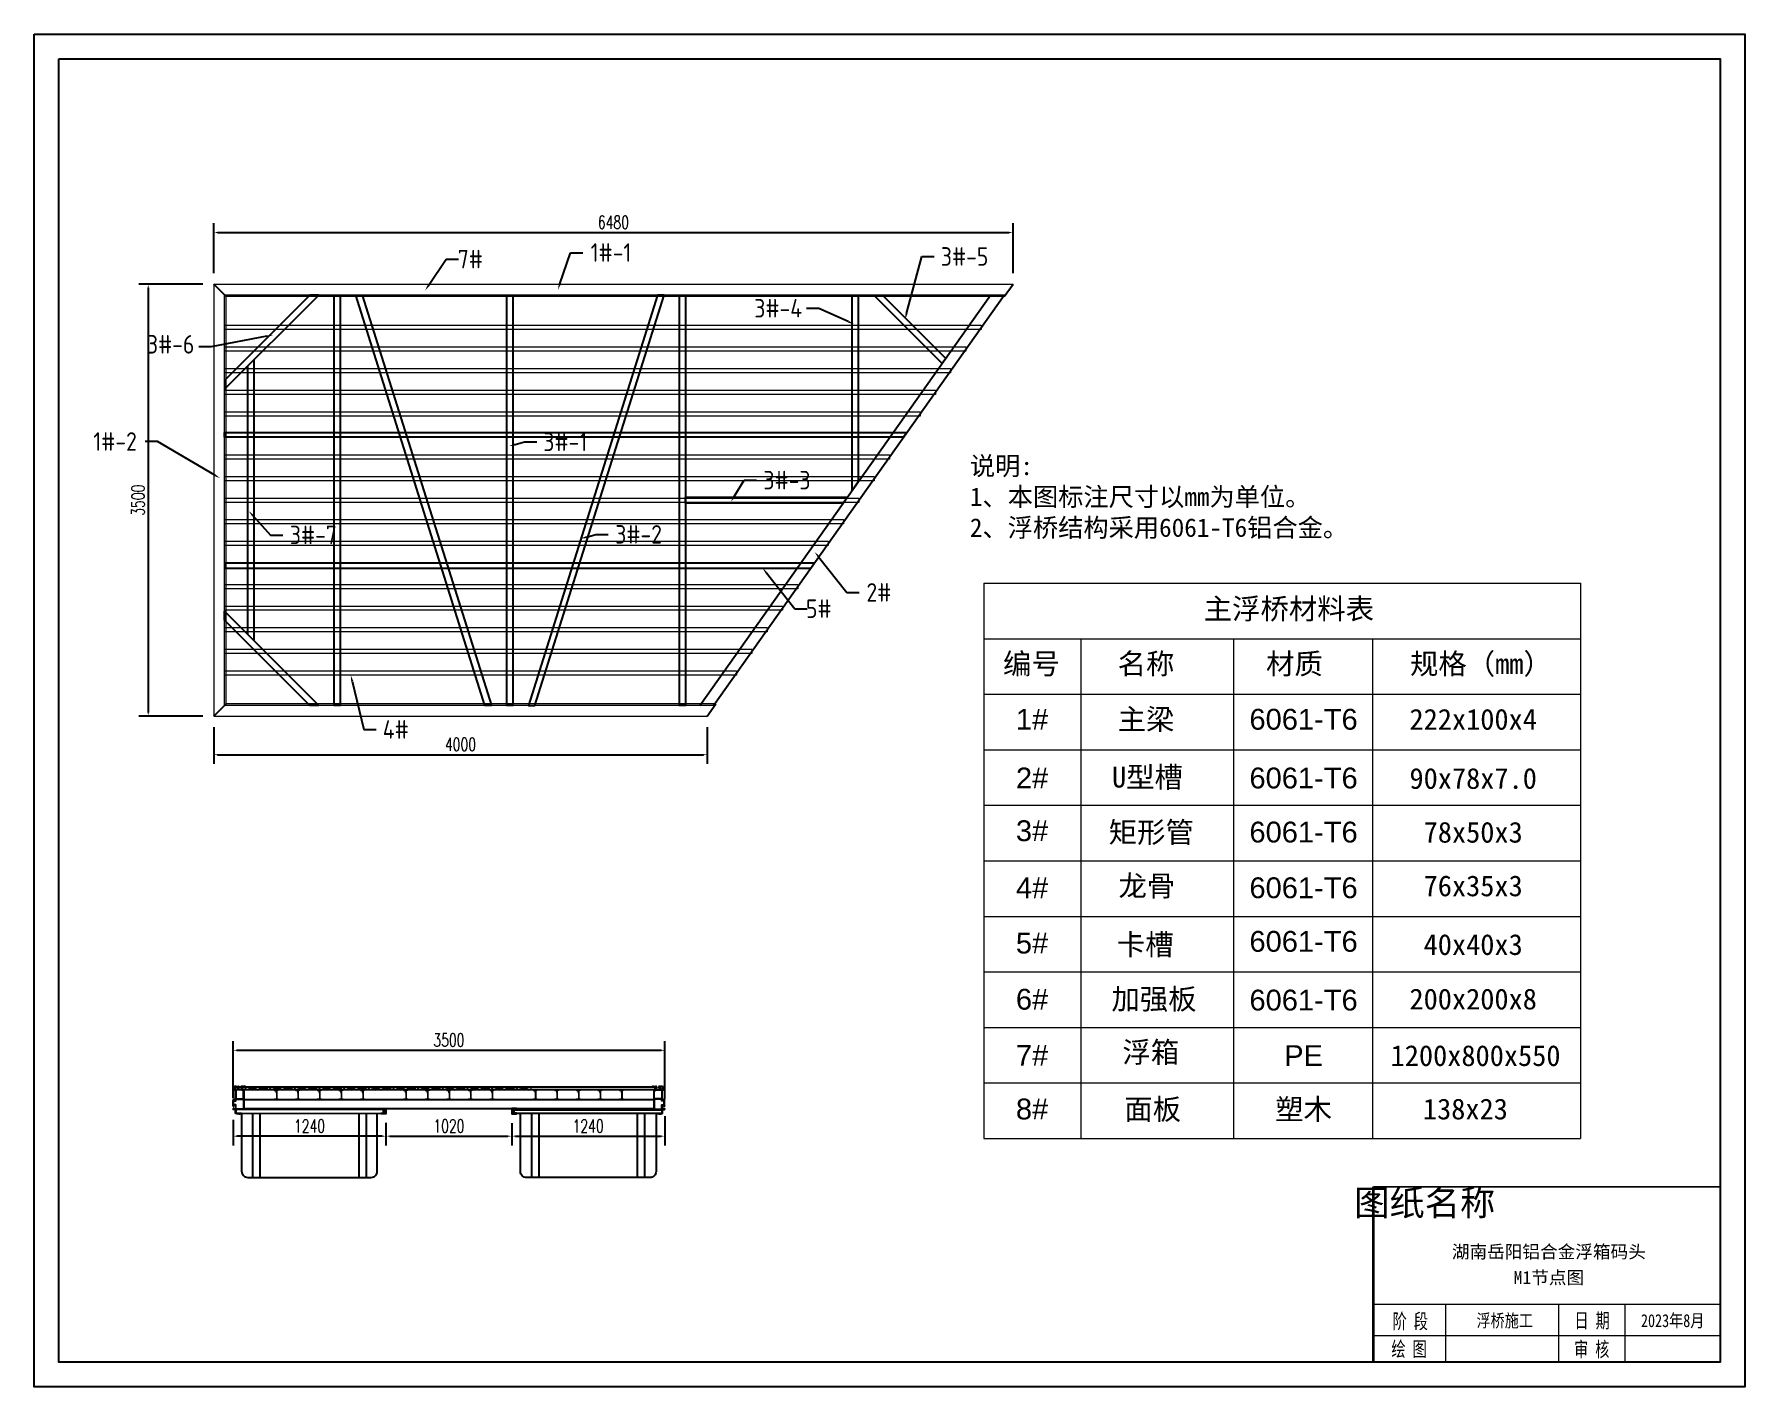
# Model space of a CAD drawing. Extents: x -259369 to -50372, y -155978 to 198088.
# Drawn here: x -64647 to -50777, y 146804 to 157767 of the extents above; entities that cross this region are included whole.
import ezdxf
from ezdxf import colors
from ezdxf.entities.mleader import LeaderData, LeaderLine
from ezdxf.enums import TextEntityAlignment as Align
from ezdxf.math import Vec2, Vec3

# ---------------------------------------------------------------- set-up
doc = ezdxf.new("R2010")
doc.units = 0
doc.header["$LTSCALE"] = 1000
doc.header["$MEASUREMENT"] = 0
for name, color, linetype in [('SGIDI_TK_TEXT', 3, 'Continuous'), ('W-STEEL_FRAME钢架', 3, 'Continuous'), ('W-WOOD_FLOOR木地板', 30, 'Continuous'), ('文字', 7, 'Continuous'), ('标注', 9, 'Continuous'), ('浮箱U槽', 5, 'Continuous'), ('连接端梁', 130, 'Continuous'), ('铝合金', 7, 'Continuous'), ('铝横梁', 220, 'Continuous')]:
    doc.layers.add(name, color=color, linetype=linetype)
for name, color, linetype, lineweight in [('图框', 7, 'Continuous', 13), ('结构', 52, 'Continuous', 18), ('铝主梁', 3, 'Continuous', 9), ('铝龙骨', 7, 'Continuous', 9)]:
    doc.layers.add(name, color=color, linetype=linetype, lineweight=lineweight)
doc.styles.add('Arial', font='')
doc.styles.add('SGIDI-0', font='simhei.ttf', dxfattribs={"width": 0.8})
doc.styles.get("Standard").update_dxf_attribs({"font": 'gbenor.shx', "bigfont": 'gbcbig.shx'})
doc.styles.add('STANDARD0', font='')
doc.styles.add('STANDARD_T3', font='simplex.shx', dxfattribs={"width": 0.7, "bigfont": 'hztxt.shx'})
doc.styles.add('仿宋', font='simfang.ttf', dxfattribs={"width": 0.7})
doc.styles.get('Arial').set_extended_font_data('STXihei')
doc.styles.get('STANDARD0').set_extended_font_data('STXihei')
doc.dimstyles.new('W&&30', dxfattribs={"dimtxt": 105, "dimasz": 30, "dimexe": 75, "dimexo": 90, "dimgap": 30, "dimtad": 1, "dimdec": 0, "dimzin": 0, "dimdsep": 46, "dimtxsty": 'STANDARD_T3', "dimcen": 0.09, "dimclrd": 1, "dimclre": 1, "dimclrt": 7, "dimazin": 2, "dimtfac": 1, "dimtdec": 0, "dimtix": 1, "dimtmove": 2, "dimatfit": 3, "dimfxl": 100, "dimtolj": 1, "dimtzin": 0, "dimarcsym": 0})

msp = doc.modelspace()

# ---------------------------------------------------------------- texts
at = {"layer": 'SGIDI_TK_TEXT', "color": 0, "style": 'STANDARD0'}
msp.add_text('图纸名称', height=209.616, dxfattribs=at).set_placement((-53372.65, 148296.13), align=Align.MIDDLE_CENTER)
at = {"layer": 'SGIDI_TK_TEXT', "color": 7, "style": '仿宋', "width": 0.7}
for s, p in [('阶 段', (-53489.65, 147335.16)), ('日 期', (-52015.52, 147341.03)), ('绘 图', (-53499.39, 147109.8)), ('审 核', (-52018.22, 147108.52))]:
    msp.add_text(s, height=120, dxfattribs=at).set_placement(p, align=Align.MIDDLE_CENTER)
at = {"layer": 'SGIDI_TK_TEXT', "color": 7, "style": 'SGIDI-0'}
for tag, p in [('湖南岳阳铝合金浮箱码头', (-52366.09, 147898.71)), ('M1节点图', (-52366.09, 147689.22))]:
    msp.add_attdef(tag, text='', height=104.81, dxfattribs=at).set_placement(p, align=Align.MIDDLE_CENTER)
at = {"layer": 'SGIDI_TK_TEXT', "color": 7, "style": 'SGIDI-0', "width": 0.8}
for tag, p in [('浮桥施工', (-52723.84, 147340.14)), ('2023年8月', (-51362.07, 147340.14))]:
    msp.add_attdef(tag, text='建设单位', height=104.808, dxfattribs=at).set_placement(p, align=Align.MIDDLE_CENTER)
at = {"layer": '图框', "char_height": 168.75, "attachment_point": 1, "style": 'Arial'}
for s, width, insert in [('\\pxi5.19523;{\\fSimSun|b0|i0|c134|p2;主浮桥材料表}', 2620.0604, (-56041.29, 153193.96)), ('\\pi51.65737;{\\fSimSun|b0|i0|c134|p2;编号}', 716.9833, (-56843.76, 152748.54)), ('\\pi51.32218;{\\fSimSun|b0|i0|c134|p2;名称}', 716.9833, (-55913.76, 152748.54)), ('\\pi53.50095;{\\fSimSun|b0|i0|c134|p2;材质}', 716.9833, (-54712.48, 152748.54)), ('\\pi35.48134;{\\fSimSun|b0|i0|c134|p2;规格（mm）}', 1208.8506, (-53527.58, 152748.54)), ('\\pxqc;{\\fArial|b0|i0|c0|p34;1#}', 793.1955, (-56953.01, 152298.5)), ('\\pi50.98698;{\\fSimSun|b0|i0|c134|p2;主梁}', 716.9833, (-55913.76, 152298.5)), ('\\pxqc;{\\fArial|b0|i0|c0|p34;6061-T6}', 1327.2859, (-55018.59, 152298.5)), ('\\pxqc;222x100x4', 1327.2859, (-53643.25, 152298.5)), ('\\pxqc;{\\fArial|b0|i0|c0|p34;2#}', 793.1955, (-56953.01, 151822.58)), ('\\pi31.45968;{\\fSimSun|b0|i0|c134|p2;U型槽}', 1074.9084, (-55939.79, 151829.62)), ('\\pxqc;{\\fArial|b0|i0|c0|p34;6061-T6}', 1327.2859, (-55018.59, 151822.58)), ('\\pxqc;90x78x7.0', 1327.2859, (-53643.25, 151819.15)), ('\\pxqc;{\\fArial|b0|i0|c0|p34;3#}', 793.1955, (-56953.01, 151395.01)), ('\\pxi0.34103;{\\fSimSun|b0|i0|c134|p2;矩形管}', 874.4795, (-55992.51, 151382.95)), ('\\pxqc;{\\fArial|b0|i0|c0|p34;6061-T6}', 1327.2859, (-55018.59, 151384.39)), ('\\pxqc;78x50x3', 1327.2859, (-53643.25, 151382.95)), ('\\pxqc;{\\fArial|b0|i0|c0|p34;4#}', 793.1955, (-56953.01, 150932.91)), ('\\pxi0.20973;{\\fSimSun|b0|i0|c134|p2;龙骨}', 1074.9084, (-55891.38, 150948.47)), ('\\pxqc;{\\fArial|b0|i0|c0|p34;6061-T6}', 1327.2859, (-55018.59, 150932.91)), ('\\pxqc;76x35x3', 1327.2859, (-53643.25, 150948.47)), ('\\pxi0.20749;{\\fSimSun|b0|i0|c134|p2;卡槽}', 1074.9084, (-55904.1, 150472.55)), ('\\pxqc;{\\fArial|b0|i0|c0|p34;6061-T6}', 1327.2859, (-55018.59, 150498.43)), ('\\pxqc;{\\fArial|b0|i0|c0|p34;5#}', 793.1955, (-56953.01, 150484.61)), ('\\pxqc;40x40x3', 1327.2859, (-53643.25, 150472.55)), ('\\pxqc;{\\fArial|b0|i0|c0|p34;6#}', 793.1955, (-56953.01, 150029.42)), ('\\pi74.02918;{\\fSimSun|b0|i0|c134|p2;加强板}', 1074.9084, (-55987.12, 150031.17)), ('\\pxqc;{\\fArial|b0|i0|c0|p34;6061-T6}', 1327.2859, (-55018.59, 150022.51)), ('\\pxqc;200x200x8', 1327.2859, (-53643.25, 150031.17)), ('\\pxqc;{\\fArial|b0|i0|c0|p34;7#}', 793.1955, (-56953.01, 149574.22)), ('\\pi117.7722;{\\fSimSun|b0|i0|c134|p2;浮箱}', 1074.9084, (-55941.57, 149600.19)), ('\\pxqc;{\\fArial|b0|i0|c0|p34;PE}', 1327.2859, (-55018.59, 149572.56)), ('\\pxqc;1200x800x550', 1327.2859, (-53624, 149572.56)), ('\\pxqc;{\\fArial|b0|i0|c0|p34;8#}', 793.1955, (-56953.01, 149139.74)), ('{\\fSimSun|b0|i0|c134|p2;面板}', 1074.9084, (-55808.58, 149138.09)), ('\\pxqc;塑木', 1327.2859, (-55018.59, 149138.09)), ('138x23', 1327.2859, (-53387.16, 149139.79))]:
    msp.add_mtext_dynamic_manual_height_columns(s, width=width, gutter_width=2260.33, heights=[363.32], dxfattribs=dict(at, insert=insert))
at = {"layer": '文字', "color": 0, "insert": (-55517.27, 154009.1), "char_height": 150, "attachment_point": 5, "style": 'Arial'}
msp.add_mtext_dynamic_manual_height_columns('\\pxql;说明:\\P1、本图标注尺寸以mm为单位。\\P2、浮桥结构采用6061-T6铝合金。', width=3086.8183, gutter_width=12.5, heights=[0], dxfattribs=at)

# ---------------------------------------------------------------- blocks, each defined once
blk = doc.blocks.new('*D189')
at = {"color": 1, "lineweight": -2, "transparency": 16777216}
for p, q in [((-63191, 155830), (-63191, 156235)), ((-56711, 155830), (-56711, 156235)), ((-63161, 156160), (-56741, 156160))]:
    blk.add_line(p, q, dxfattribs=at)
at = {"color": 1, "transparency": 16777216}
for points in [[(-63161, 156165), (-63161, 156155), (-63191, 156160)], [(-56741, 156165), (-56741, 156155), (-56711, 156160)]]:
    blk.add_solid(points, dxfattribs=at)
at = {"layer": 'Defpoints', "color": 0, "transparency": 16777216}
for p in [(-56711, 156160), (-63191, 155740), (-56711, 155740)]:
    blk.add_point(p, dxfattribs=at)
at = {"color": 7, "transparency": 16777216, "insert": (-59951, 156243), "char_height": 105, "attachment_point": 5, "style": 'STANDARD_T3'}
blk.add_mtext('\\A1;6480', dxfattribs=at)
blk = doc.blocks.new('*D183')
at = {"color": 1, "lineweight": -2, "transparency": 16777216}
for p, q in [((-63281, 155740), (-63798, 155740)), ((-63723, 155710), (-63723, 152270)), ((-63281, 152240), (-63798, 152240))]:
    blk.add_line(p, q, dxfattribs=at)
at = {"color": 1, "transparency": 16777216}
for points in [[(-63728, 155710), (-63718, 155710), (-63723, 155740)], [(-63728, 152270), (-63718, 152270), (-63723, 152240)]]:
    blk.add_solid(points, dxfattribs=at)
at = {"layer": 'Defpoints', "color": 0, "transparency": 16777216}
for p in [(-63191, 155740), (-63723, 152240), (-63191, 152240)]:
    blk.add_point(p, dxfattribs=at)
at = {"color": 7, "transparency": 16777216, "insert": (-63805, 153990), "char_height": 105, "attachment_point": 5, "rotation": 90, "style": 'STANDARD_T3'}
blk.add_mtext('\\A1;3500', dxfattribs=at)
blk = doc.blocks.new('*D190')
at = {"color": 1, "lineweight": -2, "transparency": 16777216}
for p, q in [((-63191, 152150), (-63191, 151852)), ((-59191, 152150), (-59191, 151852)), ((-63161, 151927), (-59221, 151927))]:
    blk.add_line(p, q, dxfattribs=at)
at = {"color": 1, "transparency": 16777216}
for points in [[(-63161, 151932), (-63161, 151922), (-63191, 151927)], [(-59221, 151932), (-59221, 151922), (-59191, 151927)]]:
    blk.add_solid(points, dxfattribs=at)
at = {"layer": 'Defpoints', "color": 0, "transparency": 16777216}
for p in [(-63191, 152240), (-59191, 152240), (-59191, 151927)]:
    blk.add_point(p, dxfattribs=at)
at = {"color": 7, "transparency": 16777216, "insert": (-61191, 152010), "char_height": 105, "attachment_point": 5, "style": 'STANDARD_T3'}
blk.add_mtext('\\A1;4000', dxfattribs=at)
blk = doc.blocks.new('0102')
at = {"color": 5, "lineweight": -3}
for p, q in [((-1521475, 1202749), (-1521475, 1203269)), ((-1521415, 1202749), (-1521415, 1203269)), ((-1520615, 1203269), (-1520615, 1202749)), ((-1520555, 1203269), (-1520555, 1202749))]:
    blk.add_line(p, q, dxfattribs=at)
at = {"color": 5}
blk.add_lwpolyline([(-1521615, 1203299), (-1521615, 1203269), (-1521565, 1203269), (-1520465, 1203268), (-1520415, 1203269), (-1520415, 1203299)], close=True, dxfattribs=at)
at = {"color": 5, "lineweight": -3}
blk.add_lwpolyline([(-1521565, 1203269), (-1521565, 1202799, 0.414214), (-1521515, 1202749), (-1520515, 1202749, 0.414214), (-1520465, 1202799), (-1520465, 1203269)], format="xyb", dxfattribs=at)
blk = doc.blocks.new('*D180')
at = {"layer": 'Defpoints', "color": 0, "transparency": 16777216}
for p in [(-60776, 149031), (-59535, 149087), (-59535, 148835)]:
    blk.add_point(p, dxfattribs=at)
at = {"layer": 'W-STEEL_FRAME钢架', "color": 1, "lineweight": -2, "transparency": 16777216}
for p, q in [((-59535, 148997), (-59535, 148760)), ((-60776, 148941), (-60776, 148760)), ((-60746, 148835), (-59565, 148835))]:
    blk.add_line(p, q, dxfattribs=at)
at = {"layer": 'W-STEEL_FRAME钢架', "color": 1, "transparency": 16777216}
for points in [[(-60746, 148840), (-60746, 148830), (-60776, 148835)], [(-59565, 148840), (-59565, 148830), (-59535, 148835)]]:
    blk.add_solid(points, dxfattribs=at)
at = {"layer": 'W-STEEL_FRAME钢架', "color": 7, "transparency": 16777216, "insert": (-60156, 148917), "char_height": 105, "attachment_point": 5, "style": 'STANDARD_T3'}
blk.add_mtext('\\A1;1240', dxfattribs=at)
blk = doc.blocks.new('*D181')
at = {"layer": 'Defpoints', "color": 0, "transparency": 16777216}
for p in [(-63035, 149058), (-61795, 149034), (-63035, 148835)]:
    blk.add_point(p, dxfattribs=at)
at = {"layer": 'W-STEEL_FRAME钢架', "color": 1, "lineweight": -2, "transparency": 16777216}
for p, q in [((-63035, 148968), (-63035, 148760)), ((-61825, 148835), (-63005, 148835)), ((-61795, 148944), (-61795, 148760))]:
    blk.add_line(p, q, dxfattribs=at)
at = {"layer": 'W-STEEL_FRAME钢架', "color": 1, "transparency": 16777216}
for points in [[(-63005, 148840), (-63005, 148830), (-63035, 148835)], [(-61825, 148840), (-61825, 148830), (-61795, 148835)]]:
    blk.add_solid(points, dxfattribs=at)
at = {"layer": 'W-STEEL_FRAME钢架', "color": 7, "transparency": 16777216, "insert": (-62415, 148917), "char_height": 105, "attachment_point": 5, "style": 'STANDARD_T3'}
blk.add_mtext('\\A1;1240', dxfattribs=at)
blk = doc.blocks.new('*D182')
at = {"layer": 'Defpoints', "color": 0, "transparency": 16777216}
for p in [(-59535, 149531), (-63035, 149054), (-59535, 149045)]:
    blk.add_point(p, dxfattribs=at)
at = {"layer": 'W-STEEL_FRAME钢架', "color": 1, "lineweight": -2, "transparency": 16777216}
for p, q in [((-63035, 149144), (-63035, 149606)), ((-63005, 149531), (-59565, 149531)), ((-59535, 149135), (-59535, 149606))]:
    blk.add_line(p, q, dxfattribs=at)
at = {"layer": 'W-STEEL_FRAME钢架', "color": 1, "transparency": 16777216}
for points in [[(-63005, 149536), (-63005, 149526), (-63035, 149531)], [(-59565, 149536), (-59565, 149526), (-59535, 149531)]]:
    blk.add_solid(points, dxfattribs=at)
at = {"layer": 'W-STEEL_FRAME钢架', "color": 7, "transparency": 16777216, "insert": (-61285, 149614), "char_height": 105, "attachment_point": 5, "style": 'STANDARD_T3'}
blk.add_mtext('\\A1;3500', dxfattribs=at)
blk = doc.blocks.new('$matou$00000085')
at = {"color": 0, "lineweight": 5}
for p, q in [((-17, 36, 0), (-17, 37, 0)), ((-4, 34, 0), (-4, 35, 0)), ((-1, 13, 0), (-3, 13, 0))]:
    blk.add_line(p, q, dxfattribs=at)
at = {"color": 0, "lineweight": 0, "ltscale": 0.5}
blk.add_arc((-2, 17, 0), 4.07, 274.7282, 349.8472, dxfattribs=at)
at = {"layer": '结构', "color": 0, "linetype": 'ByBlock', "lineweight": 0, "ltscale": 0.5}
for p, q in [((-7, 38, 0), (-16, 38, 0)), ((-16, 35, 0), (-8, 35, 0)), ((-7, -34, 0), (-7, 34, 0)), ((-5, 33, 0), (-4, 34, 0)), ((-4, 33, 0), (-5, 33, 0)), ((-5, 31, 0), (-4, 32, 0)), ((-4, 31, 0), (-5, 31, 0)), ((-5, 31, 0), (-4, 31, 0)), ((-4, 31, 0), (-5, 31, 0)), ((-5, 29, 0), (-4, 29, 0)), ((-4, 29, 0), (-5, 29, 0)), ((-5, 27, 0), (-4, 27, 0)), ((-4, 27, 0), (-5, 27, 0)), ((-4, 26, 0), (-5, 25, 0)), ((-5, 25, 0), (-4, 25, 0)), ((-5, 24, 0), (-4, 23, 0)), ((-4, 24, 0), (-5, 24, 0)), ((-5, 22, 0), (-4, 22, 0)), ((-4, 22, 0), (-5, 22, 0)), ((-5, 20, 0), (-4, 20, 0)), ((-4, 20, 0), (-5, 20, 0)), ((-4, 32, 0), (-4, 33, 0)), ((-4, 31, 0), (-4, 29, 0)), ((-4, 31, 0), (-4, 31, 0)), ((-4, 29, 0), (-4, 27, 0)), ((-4, 27, 0), (-4, 26, 0)), ((-4, 25, 0), (-4, 24, 0)), ((-4, 23, 0), (-4, 22, 0)), ((-4, 22, 0), (-4, 20, 0)), ((-4, 20, 0), (-4, 19, 0)), ((-4, -34, 0), (-4, 12, 0)), ((-1, 34, 0), (-1, 35, 0)), ((0, 33, 0), (-1, 34, 0)), ((-1, 33, 0), (0, 33, 0)), ((-1, 32, 0), (-1, 33, 0)), ((0, 31, 0), (-1, 32, 0)), ((-1, 31, 0), (0, 31, 0)), ((-1, 30, 0), (-1, 31, 0)), ((0, 30, 0), (-1, 30, 0)), ((-1, 29, 0), (0, 30, 0)), ((-1, 28, 0), (-1, 29, 0)), ((0, 28, 0), (-1, 28, 0)), ((-1, 28, 0), (0, 28, 0)), ((-1, 26, 0), (-1, 28, 0)), ((0, 26, 0), (-1, 26, 0)), ((-1, 26, 0), (0, 26, 0)), ((-1, 25, 0), (-1, 26, 0)), ((0, 24, 0), (-1, 25, 0)), ((-1, 24, 0), (0, 24, 0)), ((-1, 23, 0), (-1, 24, 0)), ((0, 22, 0), (-1, 23, 0)), ((-1, 22, 0), (0, 22, 0)), ((-1, 22, 0), (-1, 22, 0)), ((-1, 21, 0), (-1, 22, 0)), ((0, 21, 0), (-1, 21, 0)), ((-1, 20, 0), (0, 21, 0)), ((-1, 19, 0), (-1, 20, 0)), ((2, 38, 0), (16, 38, 0)), ((3, 34, 0), (3, 17, 0)), ((16, 35, 0), (4, 35, 0)), ((17, 37, 0), (17, 36, 0)), ((-17, -35, 0), (-8, -35, 0)), ((-17, -38, 0), (-17, -36, 0)), ((17, -38, 0), (-17, -38, 0)), ((-3, -35, 0), (17, -35, 0)), ((17, -36, 0), (17, -38, 0))]:
    blk.add_line(p, q, dxfattribs=at)
for centre, radius, start, end in [((-16, 37, 0), 1, 90, 180), ((-16, 36, 0), 1, 180, 270), ((-8, 34, 0), 1, 0, 90), ((-7, 35, 0), 3, 0, 90.0017), ((-2, 19, 0), 1.75, 180, 0), ((-3, 12, 0), 1, 90, 180), ((2, 35, 0), 3, 89.9983, 180), ((4, 34, 0), 1, 90, 180), ((16, 37, 0), 1, 0, 90), ((16, 36, 0), 1, 270, 360), ((-17, -36, 0), 0.5, 90, 180), ((-17, -38, 0), 0.5, 180, 270), ((-8, -34, 0), 1, 270, 0), ((-3, -34, 0), 1, 180, 270), ((17, -36, 0), 0.5, 0, 90), ((17, -38, 0), 0.5, 270, 0)]:
    blk.add_arc(centre, radius, start, end, dxfattribs=at)
blk = doc.blocks.new('*D188')
at = {"layer": 'Defpoints', "color": 0, "transparency": 16777216}
for p in [(-61795, 149017), (-60776, 149017), (-60776, 148835)]:
    blk.add_point(p, dxfattribs=at)
at = {"layer": 'W-STEEL_FRAME钢架', "color": 1, "lineweight": -2, "transparency": 16777216}
for p, q in [((-61795, 148927), (-61795, 148760)), ((-61765, 148835), (-60806, 148835)), ((-60776, 148927), (-60776, 148760))]:
    blk.add_line(p, q, dxfattribs=at)
at = {"layer": 'W-STEEL_FRAME钢架', "color": 1, "transparency": 16777216}
for points in [[(-61765, 148840), (-61765, 148830), (-61795, 148835)], [(-60806, 148840), (-60806, 148830), (-60776, 148835)]]:
    blk.add_solid(points, dxfattribs=at)
at = {"layer": 'W-STEEL_FRAME钢架', "color": 7, "transparency": 16777216, "insert": (-61285, 148917), "char_height": 105, "attachment_point": 5, "style": 'STANDARD_T3'}
blk.add_mtext('\\A1;1020', dxfattribs=at)

# ---------------------------------------------------------------- dimensions: what is measured, and where the dimension line sits
for base, p1, p2, picture, middle in [((-56710.53, 156160.04), (-63190.53, 155739.73), (-56710.53, 155739.73), '*D189', (-59950.53, 156242.54)), ((-59190.53, 151927.05), (-63190.53, 152239.73), (-59190.53, 152239.73), '*D190', (-61190.53, 152009.55))]:
    dim = msp.add_linear_dim(base=base, p1=p1, p2=p2, dimstyle='W&&30')
    dim.commit()
    dim.dimension.update_dxf_attribs({"geometry": picture, "text_midpoint": middle})
dim = msp.add_linear_dim(base=(-63722.52, 152239.73), p1=(-63190.53, 155739.73), p2=(-63190.53, 152239.73), angle=90, dimstyle='W&&30')
dim.commit()
dim.dimension.update_dxf_attribs({"geometry": '*D183', "text_midpoint": (-63805.02, 153989.73)})
at = {"layer": 'W-STEEL_FRAME钢架'}
for base, p1, p2, picture, middle in [((-59535.46, 149531.19), (-63035.46, 149053.57), (-59535.46, 149045.38), '*D182', (-61285.46, 149613.69)), ((-63035.46, 148834.5), (-61795.39, 149033.64), (-63035.46, 149057.65), '*D181', (-62415.43, 148917))]:
    dim = msp.add_linear_dim(base=base, p1=p1, p2=p2, angle=180, dimstyle='W&&30', dxfattribs=at)
    dim.commit()
    dim.dimension.update_dxf_attribs({"geometry": picture, "text_midpoint": middle})
for base, p1, p2, picture, middle in [((-60775.55, 148834.5), (-61795.39, 149016.63), (-60775.55, 149016.63), '*D188', (-61285.47, 148917)), ((-59535.46, 148834.5), (-60775.55, 149030.66), (-59535.46, 149087.23), '*D180', (-60155.51, 148917))]:
    dim = msp.add_linear_dim(base=base, p1=p1, p2=p2, dimstyle='W&&30', dxfattribs=at)
    dim.commit()
    dim.dimension.update_dxf_attribs({"geometry": picture, "text_midpoint": middle})

# ---------------------------------------------------------------- hatches: boundary and pattern name
at = {"layer": 'W-WOOD_FLOOR木地板'}
h = msp.add_hatch(dxfattribs=at)
h.set_pattern_fill('木纹01', color=256, scale=50)
h.set_pattern_definition([(360, (-412175.35, 324070.48), (200, 200), [10, -190]), (360, (-412315.35, 324090.48), (200, 200), [20, -180]), (360, (-412185.35, 324100.48), (200, 200), [10, -190]), (360, (-412305.35, 324120.48), (200, 200), [10, -190]), (360, (-412185.35, 324130.48), (200, 200), [10, -190]), (360, (-412295.35, 324140.48), (200, 200), [10, -190]), (360, (-412185.35, 324150.48), (200, 200), [10, -190]), (360, (-412295.35, 324170.48), (200, 200), [10, -110, 10, -70]), (360, (-412295.35, 324190.48), (200, 200), [20, -100, 10, -70]), (360, (-412305.35, 324220.48), (200, 200), [10, -30, 10, -80, 10, -60]), (360, (-412315.35, 324240.48), (200, 200), [10, -40, 20, -130]), (360, (-412185.35, 324250.48), (200, 200), [10, -190]), (360, (-412315.35, 324260.48), (200, 200), [10, -50, 10, -130]), (45, (-412335.35, 324070.48), (5e-14, 200), [28.2842, -254.55851]), (45, (-412165.35, 324070.48), (5e-14, 200), [56.56854, -226.27417]), (45, (-412165.35, 324170.48), (5e-14, 200), [14.142, -268.70071]), (45, (-412335.35, 324190.48), (5e-14, 200), [42.4264, -240.41631]), (45, (-412165.35, 324190.48), (5e-14, 200), [70.71068, -212.13203]), (45, (-412165.35, 324220.48), (5e-14, 200), [42.4264, -240.41631]), (315, (-412205.35, 324240.48), (200, -9e-14), [14.142, -268.70071]), (315, (-412275.35, 324080.48), (200, -9e-14), [28.2842, -254.55851]), (315, (-412265.35, 324160.48), (200, -9e-14), [28.2842, -254.55851]), (315, (-412205.35, 324120.48), (200, -9e-14), [28.2842, -254.55851]), (315, (-412215.35, 324200.48), (200, -9e-14), [28.2842, -254.55851]), (315, (-412205.35, 324220.48), (200, -9e-14), [42.4264, -240.41631]), (315, (-412255.35, 324100.48), (200, -9e-14), [42.4264, -240.41631]), (315, (-412225.35, 324110.48), (200, -9e-14), [42.4264, -240.41631]), (315, (-412255.35, 324180.48), (200, -9e-14), [42.4264, -240.41631]), (315, (-412235.35, 324190.48), (200, -9e-14), [42.4264, -240.41631]), (26.56505, (-412325.35, 324110.48), (200, 8e-08), [22.36068, -424.85292]), (26.56505, (-412175.35, 324100.48), (200, 8e-08), [89.44272, -357.77088]), (26.56505, (-412175.35, 324130.48), (200, 8e-08), [89.44272, -357.77088]), (26.56505, (-412175.35, 324150.48), (200, 8e-08), [89.4428, -134, 44.722, -179.048795]), (26.56505, (-412155.35, 324180.48), (200, 8e-08), [22.36068, -424.85292]), (26.56505, (-412335.35, 324250.48), (200, 8e-08), [22.36068, -424.85292]), (26.56505, (-412175.35, 324250.48), (200, 8e-08), [44.72136, -402.49224]), (333.43495, (-412225.35, 324070.48), (200, -8e-08), [44.72136, -402.49224]), (333.43495, (-412295.35, 324120.48), (200, -8e-08), [44.72136, -402.49224]), (333.43495, (-412295.35, 324090.48), (200, -8e-08), [22.36068, -424.85224]), (333.43495, (-412285.35, 324140.48), (200, -8e-08), [67.08204, -380.13156]), (333.43495, (-412245.35, 324140.48), (200, -8e-08), [44.72136, -402.49224]), (333.43495, (-412225.35, 324150.48), (200, -8e-08), [44.72136, -402.49224]), (333.43495, (-412285.35, 324170.48), (200, -8e-08), [22.36068, -424.85224]), (333.43495, (-412275.35, 324190.48), (200, -8e-08), [22.36068, -424.85224]), (333.43495, (-412195.35, 324230.48), (200, -8e-08), [22.36068, -424.85224]), (333.43495, (-412205.35, 324160.48), (200, -8e-08), [22.36068, -424.85224]), (333.43495, (-412295.35, 324220.48), (200, -8e-08), [67.08204, -380.13156]), (333.43495, (-412305.35, 324240.48), (200, -8e-08), [44.72136, -402.49224]), (333.43495, (-412195.35, 324180.48), (200, -8e-08), [22.36, -201.24, 22.36, -201.253595]), (333.43495, (-412255.35, 324220.48), (200, -8e-08), [44.72136, -402.49224]), (333.43495, (-412245.35, 324240.48), (200, -8e-08), [44.72136, -402.49224]), (333.43495, (-412305.35, 324260.48), (200, -8e-08), [44.72136, -402.49224]), (333.43495, (-412245.35, 324260.48), (200, -8e-08), [44.72136, -402.49224])])
h.paths.add_polyline_path([(-62958.21, 149233.74), (-62958.21, 149209.74), (-60614.56, 149209.74), (-60614.56, 149233.74)])

# ---------------------------------------------------------------- linework, layer by layer
at = {"color": 3, "lineweight": -3}
for p, q in [((-63035.46, 149105.67), (-63035.46, 149124.49)), ((-63016.39, 149171.17), (-63016.39, 149214.26)), ((-63010.87, 149213.27), (-62998.32, 149213.26)), ((-62999.88, 149237.83), (-62999.58, 149238.3)), ((-62998.45, 149238.3), (-62998.15, 149237.83)), ((-62997.87, 149237.83), (-62997.57, 149238.3)), ((-62995.86, 149237.83), (-62995.56, 149238.3)), ((-62995.42, 149238.35), (-62990.29, 149238.35)), ((-62995.42, 149238.35), (-62993.59, 149238.35)), ((-62984.76, 149235.84), (-62984.76, 149231.53)), ((-62970.71, 149231.53), (-62970.71, 149235.84)), ((-62965.19, 149238.35), (-62960.06, 149238.35)), ((-62951.58, 149237.83), (-62951.88, 149238.3)), ((-62949.57, 149237.83), (-62949.87, 149238.3)), ((-62948.99, 149238.3), (-62949.29, 149237.83)), ((-62948.12, 149208.74), (-62948.12, 149171.17)), ((-62948.12, 149104.5), (-62948.12, 149055.14)), ((-62947.57, 149237.83), (-62947.87, 149238.3)), ((-62944.83, 149238.35), (-62942.45, 149238.35)), ((-59626.1, 149238.35), (-59628.47, 149238.35)), ((-59623.36, 149237.83), (-59623.06, 149238.3)), ((-59622.81, 149208.74), (-59622.81, 149171.17)), ((-59622.81, 149104.5), (-59622.81, 149055.14)), ((-59621.94, 149238.3), (-59621.64, 149237.83)), ((-59621.35, 149237.83), (-59621.05, 149238.3)), ((-59619.35, 149237.83), (-59619.04, 149238.3)), ((-59605.74, 149238.35), (-59610.87, 149238.35)), ((-59600.22, 149231.53), (-59600.22, 149235.84)), ((-59586.16, 149235.84), (-59586.16, 149231.53)), ((-59575.51, 149238.35), (-59580.64, 149238.35)), ((-59575.51, 149238.35), (-59577.34, 149238.35)), ((-59575.07, 149237.83), (-59575.37, 149238.3)), ((-59573.06, 149237.83), (-59573.36, 149238.3)), ((-59572.47, 149238.3), (-59572.77, 149237.83)), ((-59560.06, 149213.27), (-59572.61, 149213.26)), ((-59571.05, 149237.83), (-59571.35, 149238.3)), ((-59554.54, 149171.17), (-59554.54, 149214.26)), ((-59535.46, 149105.67), (-59535.46, 149124.49))]:
    msp.add_line(p, q, dxfattribs=at)
at = {"color": 0}
msp.add_line((-62984.76, 149233.69), (-62970.71, 149233.69), dxfattribs=at)
at = {"color": 1, "lineweight": -3}
for p, q in [((-62948.12, 149133.14), (-59622.81, 149133.14)), ((-62948.12, 149059.63), (-59622.81, 149059.63))]:
    msp.add_line(p, q, dxfattribs=at)
at = {"color": 3, "lineweight": -3}
for points in [[(-63015.38, 149238.35, 0.41421356), (-63035.46, 149218.28), (-63035.46, 149216.68)], [(-63035.46, 149105.67, 0.19891237), (-63035.4, 149105.52), (-63035.1, 149105.22, -0.41421356), (-63035.1, 149104.94), (-63035.4, 149104.64, 0.19891237), (-63035.46, 149104.5)], [(-63031.41, 149219.32), (-63031.41, 149219.32), (-63014.88, 149219.32, -0.41421356), (-63012.87, 149217.31), (-63012.87, 149215.28, 0.41390883), (-63010.87, 149213.27)], [(-63028.82, 149133.94, -0.40353532), (-63027.65, 149133.12), (-63026.31, 149125.73, 0.36248853), (-63025.32, 149124.91), (-63018.4, 149124.91, 0.41421356), (-63016.39, 149126.92), (-63016.39, 149170)], [(-63018.4, 149216.27), (-63025.32, 149216.27, 0.36248853), (-63026.31, 149215.44), (-63027.65, 149208.06)], [(-63016.39, 149171.17, 0.19891237), (-63016.33, 149171.03), (-63016.03, 149170.73, -0.41421356), (-63016.03, 149170.45), (-63016.33, 149170.14, 0.19891237), (-63016.39, 149170)], [(-63015.38, 149234.34), (-63015.38, 149234.34), (-62999.32, 149234.34, -0.41421356), (-62996.31, 149231.33), (-62996.31, 149215.27, -0.41451836), (-62998.32, 149213.26)], [(-63010.64, 149238.35, -0.19891236), (-63010.5, 149238.3), (-63010.2, 149237.83)], [(-63009.92, 149237.83), (-63009.62, 149238.3, -0.19891236), (-63009.47, 149238.35), (-63008.64, 149238.35, -0.19891236), (-63008.49, 149238.3), (-63008.19, 149237.83)], [(-63007.91, 149237.83), (-63007.61, 149238.3, -0.19891236), (-63007.47, 149238.35), (-63006.63, 149238.35, -0.19891236), (-63006.49, 149238.3), (-63006.18, 149237.83)], [(-63005.9, 149237.83), (-63005.6, 149238.3, -0.19891236), (-63005.46, 149238.35), (-63004.62, 149238.35, -0.19891236), (-63004.48, 149238.3), (-63004.18, 149237.83)], [(-63003.89, 149237.83), (-63003.59, 149238.3, -0.19891236), (-63003.45, 149238.35), (-63002.61, 149238.35, -0.19891236), (-63002.47, 149238.3), (-63002.17, 149237.83)], [(-63001.89, 149237.83), (-63001.58, 149238.3, -0.19891236), (-63001.44, 149238.35), (-63000.6, 149238.35, -0.19891236), (-63000.46, 149238.3), (-63000.16, 149237.83)], [(-62999.58, 149238.3, -0.19891236), (-62999.43, 149238.35), (-62998.6, 149238.35)], [(-62997.43, 149238.35), (-62996.59, 149238.35, -0.19891236), (-62996.45, 149238.3), (-62996.15, 149237.83)], [(-62978.32, 149213.26), (-62991.79, 149213.26, -0.41421356), (-62992.8, 149214.26), (-62992.8, 149230.32, -0.41421356), (-62991.79, 149231.33), (-62984.97, 149231.33)], [(-62977.15, 149213.26, 0.19891237), (-62977.29, 149213.2), (-62977.59, 149212.9, -0.41421356), (-62977.88, 149212.9), (-62978.18, 149213.2, 0.19891237), (-62978.32, 149213.26)], [(-62977.15, 149213.26), (-62963.68, 149213.26, 0.41421356), (-62962.68, 149214.26), (-62962.68, 149230.32, 0.41421356), (-62963.68, 149231.33), (-62970.51, 149231.33)], [(-62959.61, 149237.83), (-62959.91, 149238.3, 0.19891236), (-62960.06, 149238.35), (-62961.89, 149238.35)], [(-62957.6, 149237.83), (-62957.91, 149238.3, 0.19891236), (-62958.05, 149238.35), (-62958.89, 149238.35, 0.19891236), (-62959.03, 149238.3), (-62959.33, 149237.83)], [(-62948.12, 149208.74, 0.41421356), (-62949.12, 149209.74), (-62958.16, 149209.74, -0.41421356), (-62959.16, 149210.75), (-62959.16, 149234.34, -0.41421356), (-62958.16, 149235.34)], [(-62935.07, 149235.84), (-62935.07, 149235.54, -0.41421356), (-62935.27, 149235.34), (-62958.16, 149235.34)], [(-62955.6, 149237.83), (-62955.9, 149238.3, 0.19891236), (-62956.04, 149238.35), (-62956.88, 149238.35, 0.19891236), (-62957.02, 149238.3), (-62957.32, 149237.83)], [(-62953.59, 149237.83), (-62953.89, 149238.3, 0.19891236), (-62954.03, 149238.35), (-62954.87, 149238.35, 0.19891236), (-62955.01, 149238.3), (-62955.31, 149237.83)], [(-62952.02, 149238.35), (-62952.86, 149238.35, 0.19891236), (-62953, 149238.3), (-62953.3, 149237.83)], [(-62950.02, 149238.35), (-62950.85, 149238.35, 0.19891236), (-62951, 149238.3), (-62951.3, 149237.83)], [(-62948.01, 149238.35), (-62948.85, 149238.35, 0.19891236), (-62948.99, 149238.3)], [(-62948.12, 149133.14), (-62948.12, 149055.14, 2.41421356), (-62947.62, 149054.63), (-62936.07, 149054.63, -0.41421356), (-62935.07, 149053.63), (-62935.07, 149052.63, -0.41421356), (-62936.07, 149051.62)], [(-62948.18, 149171.03), (-62948.48, 149170.73, 0.41421356), (-62948.48, 149170.45), (-62948.18, 149170.14, -0.19891237), (-62948.12, 149170), (-62948.12, 149170), (-62948.12, 149105.67)], [(-62948.18, 149105.52), (-62948.48, 149105.22, 0.41421356), (-62948.48, 149104.94), (-62948.18, 149104.64)], [(-62945.56, 149237.83), (-62945.86, 149238.3, 0.19891236), (-62946, 149238.35), (-62946.84, 149238.35, 0.19891236), (-62946.98, 149238.3), (-62947.28, 149237.83)], [(-62944.83, 149238.35, 0.19891236), (-62944.97, 149238.3), (-62945.27, 149237.83)], [(-59635.86, 149235.84), (-59635.86, 149235.54, 0.41421356), (-59635.66, 149235.34), (-59612.77, 149235.34)], [(-59622.81, 149133.14), (-59622.81, 149055.14, -2.41421356), (-59623.31, 149054.63), (-59634.85, 149054.63, 0.41421356), (-59635.86, 149053.63), (-59635.86, 149052.63, 0.41421356), (-59634.85, 149051.62)], [(-59626.1, 149238.35, -0.19891236), (-59625.95, 149238.3), (-59625.65, 149237.83)], [(-59625.37, 149237.83), (-59625.07, 149238.3, -0.19891236), (-59624.93, 149238.35), (-59624.09, 149238.35, -0.19891236), (-59623.95, 149238.3), (-59623.65, 149237.83)], [(-59622.92, 149238.35), (-59622.08, 149238.35, -0.19891236), (-59621.94, 149238.3)], [(-59622.81, 149208.74, -0.41421356), (-59621.8, 149209.74), (-59612.77, 149209.74, 0.41421356), (-59611.76, 149210.75), (-59611.76, 149234.34, 0.41421356), (-59612.77, 149235.34)], [(-59622.75, 149171.03), (-59622.45, 149170.73, -0.41421356), (-59622.45, 149170.45), (-59622.75, 149170.14, 0.19891237), (-59622.81, 149170), (-59622.81, 149170), (-59622.81, 149105.67)], [(-59622.75, 149105.52), (-59622.45, 149105.22, -0.41421356), (-59622.45, 149104.94), (-59622.75, 149104.64)], [(-59620.91, 149238.35), (-59620.07, 149238.35, -0.19891236), (-59619.93, 149238.3), (-59619.63, 149237.83)], [(-59618.9, 149238.35), (-59618.06, 149238.35, -0.19891236), (-59617.92, 149238.3), (-59617.62, 149237.83)], [(-59617.34, 149237.83), (-59617.04, 149238.3, -0.19891236), (-59616.89, 149238.35), (-59616.06, 149238.35, -0.19891236), (-59615.92, 149238.3), (-59615.61, 149237.83)], [(-59615.33, 149237.83), (-59615.03, 149238.3, -0.19891236), (-59614.89, 149238.35), (-59614.05, 149238.35, -0.19891236), (-59613.91, 149238.3), (-59613.61, 149237.83)], [(-59613.32, 149237.83), (-59613.02, 149238.3, -0.19891236), (-59612.88, 149238.35), (-59612.04, 149238.35, -0.19891236), (-59611.9, 149238.3), (-59611.6, 149237.83)], [(-59611.31, 149237.83), (-59611.01, 149238.3, -0.19891236), (-59610.87, 149238.35), (-59609.04, 149238.35)], [(-59593.77, 149213.26), (-59607.24, 149213.26, -0.41421356), (-59608.25, 149214.26), (-59608.25, 149230.32, -0.41421356), (-59607.24, 149231.33), (-59600.42, 149231.33)], [(-59593.77, 149213.26, -0.19891237), (-59593.63, 149213.2), (-59593.33, 149212.9, 0.41421356), (-59593.05, 149212.9), (-59592.75, 149213.2, -0.19891237), (-59592.6, 149213.26)], [(-59592.6, 149213.26), (-59579.13, 149213.26, 0.41421356), (-59578.13, 149214.26), (-59578.13, 149230.32, 0.41421356), (-59579.13, 149231.33), (-59585.96, 149231.33)], [(-59573.5, 149238.35), (-59574.34, 149238.35, 0.19891236), (-59574.48, 149238.3), (-59574.78, 149237.83)], [(-59555.54, 149234.34), (-59555.54, 149234.34), (-59571.61, 149234.34, 0.41421356), (-59574.62, 149231.33), (-59574.62, 149215.27, 0.41451836), (-59572.61, 149213.26)], [(-59571.35, 149238.3, 0.19891236), (-59571.49, 149238.35), (-59572.33, 149238.35)], [(-59569.04, 149237.83), (-59569.34, 149238.3, 0.19891236), (-59569.48, 149238.35), (-59570.32, 149238.35, 0.19891236), (-59570.46, 149238.3), (-59570.77, 149237.83)], [(-59567.03, 149237.83), (-59567.33, 149238.3, 0.19891236), (-59567.48, 149238.35), (-59568.31, 149238.35, 0.19891236), (-59568.46, 149238.3), (-59568.76, 149237.83)], [(-59565.03, 149237.83), (-59565.33, 149238.3, 0.19891236), (-59565.47, 149238.35), (-59566.31, 149238.35, 0.19891236), (-59566.45, 149238.3), (-59566.75, 149237.83)], [(-59563.02, 149237.83), (-59563.32, 149238.3, 0.19891236), (-59563.46, 149238.35), (-59564.3, 149238.35, 0.19891236), (-59564.44, 149238.3), (-59564.74, 149237.83)], [(-59561.01, 149237.83), (-59561.31, 149238.3, 0.19891236), (-59561.45, 149238.35), (-59562.29, 149238.35, 0.19891236), (-59562.43, 149238.3), (-59562.73, 149237.83)], [(-59560.28, 149238.35, 0.19891236), (-59560.42, 149238.3), (-59560.73, 149237.83)], [(-59539.51, 149219.32), (-59539.51, 149219.32), (-59556.04, 149219.32, 0.41421356), (-59558.05, 149217.31), (-59558.05, 149215.28, -0.41390883), (-59560.06, 149213.27)], [(-59555.54, 149238.35, -0.41421356), (-59535.46, 149218.28), (-59535.46, 149216.68)], [(-59554.54, 149171.17, -0.19891237), (-59554.6, 149171.03), (-59554.9, 149170.73, 0.41421356), (-59554.9, 149170.45), (-59554.6, 149170.14, -0.19891237), (-59554.54, 149170)], [(-59542.11, 149133.94, 0.40353532), (-59543.28, 149133.12), (-59544.62, 149125.73, -0.36248853), (-59545.61, 149124.91), (-59552.53, 149124.91, -0.41421356), (-59554.54, 149126.92), (-59554.54, 149170)], [(-59552.53, 149216.27), (-59545.61, 149216.27, -0.36248853), (-59544.62, 149215.44), (-59543.28, 149208.06)], [(-59535.46, 149105.67, -0.19891237), (-59535.52, 149105.52), (-59535.82, 149105.22, 0.41421356), (-59535.82, 149104.94), (-59535.52, 149104.64, -0.19891237), (-59535.46, 149104.5)], [(-63035.46, 149079.73, 0.41421356), (-63032.95, 149077.22), (-63031.65, 149077.22, 0.41421356), (-63031.45, 149077.42)], [(-63035.46, 149057.65), (-63035.46, 149053.63, 0.41421356), (-63033.46, 149051.62)], [(-63004.35, 149015.48, -0.41421356), (-63016.39, 149027.53), (-63016.39, 149049.61, 0.41421356), (-63018.4, 149051.62), (-63033.46, 149051.62)], [(-63031.45, 149062.97, 0.41421356), (-63031.65, 149063.17), (-63032.95, 149063.17)], [(-63031.45, 149077.42), (-63031.45, 149084.25, -0.41421356), (-63030.44, 149085.25), (-63017.4, 149085.25, -0.41421356), (-63016.39, 149084.25), (-63016.39, 149070.78, 0.19891237), (-63016.33, 149070.64), (-63016.03, 149070.34, -0.41421356), (-63016.03, 149070.05), (-63016.33, 149069.75, 0.19891237), (-63016.39, 149069.61), (-63016.39, 149056.14, -0.41421356), (-63017.4, 149055.14), (-63030.44, 149055.14, -0.41421356), (-63031.45, 149056.14), (-63031.45, 149062.97)], [(-62936.07, 149051.62), (-63011.37, 149051.62, 0.41421356), (-63013.38, 149049.61), (-63013.38, 149027.53, 0.41421356), (-63004.35, 149018.49)], [(-62987.72, 149015.54), (-62987.42, 149015.84, -0.41421356), (-62987.14, 149015.84), (-62986.84, 149015.54, 0.19891237), (-62986.7, 149015.48), (-62978.24, 149015.48, 0.41421356), (-62977.24, 149016.48), (-62977.24, 149017.49, 0.41421356), (-62978.24, 149018.49), (-63004.35, 149018.49)], [(-62987.72, 149015.54, -0.19891237), (-62987.87, 149015.48), (-63004.35, 149015.48)], [(-59634.85, 149051.62), (-59559.55, 149051.62, -0.41421356), (-59557.55, 149049.61), (-59557.55, 149027.53, -0.41421356), (-59566.58, 149018.49)], [(-59583.2, 149015.54), (-59583.5, 149015.84, 0.41421356), (-59583.79, 149015.84), (-59584.09, 149015.54, -0.19891237), (-59584.23, 149015.48), (-59592.68, 149015.48, -0.41421356), (-59593.69, 149016.48), (-59593.69, 149017.49, -0.41421356), (-59592.68, 149018.49), (-59566.58, 149018.49)], [(-59583.2, 149015.54, 0.19891237), (-59583.06, 149015.48), (-59566.58, 149015.48)], [(-59566.58, 149015.48, 0.41421356), (-59554.53, 149027.53), (-59554.53, 149049.61, -0.41421356), (-59552.53, 149051.62), (-59537.47, 149051.62)], [(-59539.48, 149077.42), (-59539.48, 149084.25, 0.41421356), (-59540.48, 149085.25), (-59553.53, 149085.25, 0.41421356), (-59554.53, 149084.25), (-59554.53, 149070.78, -0.19891237), (-59554.59, 149070.64), (-59554.89, 149070.34, 0.41421356), (-59554.89, 149070.05), (-59554.59, 149069.75, -0.19891237), (-59554.53, 149069.61), (-59554.53, 149056.14, 0.41421356), (-59553.53, 149055.14), (-59540.48, 149055.14, 0.41421356), (-59539.48, 149056.14), (-59539.48, 149062.97)], [(-59535.46, 149079.73, -0.41421356), (-59537.97, 149077.22), (-59539.28, 149077.22, -0.41421356), (-59539.48, 149077.42)], [(-59539.48, 149062.97, -0.41421356), (-59539.28, 149063.17), (-59537.97, 149063.17)], [(-59535.46, 149057.65), (-59535.46, 149053.63, -0.41421356), (-59537.47, 149051.62)]]:
    msp.add_lwpolyline(points, format="xyb", dxfattribs=at)
for points in [[(-63035.46, 149079.73), (-63035.46, 149090.18), (-63035.46, 149104.5)], [(-63015.38, 149238.35), (-63010.64, 149238.35), (-63013.02, 149238.35)], [(-59555.54, 149238.35), (-59560.28, 149238.35), (-59557.91, 149238.35)], [(-59535.46, 149079.73), (-59535.46, 149090.18), (-59535.46, 149104.5)]]:
    msp.add_lwpolyline(points, dxfattribs=at)
for points in [[(-62951.63, 149058.15, -0.41421356), (-62954.65, 149055.14), (-63009.87, 149055.14, -0.41421356), (-63012.88, 149058.15), (-63012.88, 149085.76, 0.41421356), (-63015.89, 149088.77), (-63028.94, 149088.77, -0.41421356), (-63031.95, 149091.78), (-63031.95, 149117.38, -0.41421356), (-63028.94, 149120.39), (-63015.89, 149120.39, 0.41421356), (-63012.87, 149123.4), (-63012.87, 149132.94, -0.41421356), (-63010.87, 149134.95), (-62954.65, 149134.95, -0.41421356), (-62951.63, 149131.94)], [(-62959.67, 149206.23, -0.35639396), (-62962.62, 149208.64, 0.35639396), (-62964.58, 149210.24), (-63009.86, 149210.24, 0.41421356), (-63012.87, 149207.23), (-63012.87, 149139.97, 0.41421356), (-63010.87, 149137.96), (-62954.65, 149137.96, 0.41421356), (-62951.63, 149140.97), (-62951.63, 149203.22, 0.41421356), (-62954.65, 149206.23)], [(-59611.26, 149206.23, 0.35639396), (-59608.31, 149208.64, -0.35639396), (-59606.34, 149210.24), (-59561.06, 149210.24, -0.41421356), (-59558.05, 149207.23), (-59558.05, 149139.97, -0.41421356), (-59560.06, 149137.96), (-59616.28, 149137.96, -0.41421356), (-59619.29, 149140.97), (-59619.29, 149203.22, -0.41421356), (-59616.28, 149206.23)], [(-59619.29, 149058.15, 0.41421356), (-59616.28, 149055.14), (-59561.06, 149055.14, 0.41421356), (-59558.05, 149058.15), (-59558.05, 149085.76, -0.41421356), (-59555.04, 149088.77), (-59541.99, 149088.77, 0.41421356), (-59538.98, 149091.78), (-59538.98, 149117.38, 0.41421356), (-59541.99, 149120.39), (-59555.04, 149120.39, -0.41421356), (-59558.05, 149123.4), (-59558.05, 149132.94, 0.41421356), (-59560.06, 149134.95), (-59616.28, 149134.95, 0.41421356), (-59619.29, 149131.94)]]:
    msp.add_lwpolyline(points, format="xyb", close=True, dxfattribs=at)
at = {"color": 4}
for points in [[(-61795.39, 149059.63), (-61795.39, 149016.63), (-61835.39, 149016.63), (-61835.39, 149020.63), (-61799.39, 149020.63), (-61799.39, 149055.63), (-61835.39, 149055.63), (-61835.39, 149059.63)], [(-60775.55, 149059.63), (-60775.55, 149016.63), (-60735.55, 149016.63), (-60735.55, 149020.63), (-60771.55, 149020.63), (-60771.55, 149055.63), (-60735.55, 149055.63), (-60735.55, 149059.63)]]:
    msp.add_lwpolyline(points, close=True, dxfattribs=at)
at = {"color": 3, "lineweight": -3}
for centre, radius, start, end in [((-63025.58, 149216.63), 9.88, 179.709357, 251.986104), ((-63025.35, 149124.44), 10.11, 110.042211, 179.705479), ((-63015.44, 149218.33), 16.01, 89.816569, 176.447209), ((-63028.64, 149208.23), 1, 270, 349.7), ((-63018.4, 149214.26), 2.01, 0, 90), ((-63010.06, 149237.97), 0.201, 225, 315), ((-63008.05, 149237.97), 0.201, 225, 315), ((-63006.04, 149237.97), 0.201, 225, 315), ((-63004.03, 149237.97), 0.201, 225, 315), ((-63002.03, 149237.97), 0.201, 225, 315), ((-63000.02, 149237.97), 0.201, 225, 315), ((-62998.6, 149238.15), 0.201, 45.000001, 90), ((-62998.01, 149237.97), 0.201, 225, 315), ((-62997.43, 149238.15), 0.201, 90, 134.999998), ((-62996, 149237.97), 0.201, 225, 315), ((-62995.42, 149238.15), 0.201, 90, 134.999998), ((-62989.96, 149231.74), 6.62, 38.304663, 92.807428), ((-62984.97, 149231.53), 0.201, 270, 0.274109), ((-62965.51, 149231.74), 6.62, 87.192572, 141.695337), ((-62970.51, 149231.53), 0.201, 180, 270), ((-62959.47, 149237.97), 0.201, 225, 315), ((-62957.46, 149237.97), 0.201, 225, 315), ((-62955.45, 149237.97), 0.201, 225, 315), ((-62953.45, 149237.97), 0.201, 225, 315), ((-62952.02, 149238.15), 0.201, 45.000002, 90), ((-62951.44, 149237.97), 0.201, 225, 315), ((-62950.02, 149238.15), 0.201, 45.000002, 90), ((-62949.43, 149237.97), 0.201, 225, 315), ((-62948.32, 149171.17), 0.201, 315, 0), ((-62948.32, 149105.67), 0.201, 315, 0), ((-62948.32, 149104.5), 0.201, 360, 45), ((-62948.01, 149238.15), 0.201, 45.000002, 90), ((-62947.42, 149237.97), 0.201, 225, 315), ((-62945.42, 149237.97), 0.201, 225, 315), ((-62943.03, 149224.54), 13.82, 54.839429, 92.381491), ((-59627.9, 149224.54), 13.82, 87.618509, 125.160571), ((-59625.51, 149237.97), 0.201, 225, 315), ((-59623.5, 149237.97), 0.201, 225, 315), ((-59622.92, 149238.15), 0.201, 90, 134.999998), ((-59622.61, 149171.17), 0.201, 180, 225), ((-59622.61, 149105.67), 0.201, 180, 225), ((-59622.61, 149104.5), 0.201, 135, 180), ((-59621.5, 149237.97), 0.201, 225, 315), ((-59620.91, 149238.15), 0.201, 90, 134.999998), ((-59619.49, 149237.97), 0.201, 225, 315), ((-59618.9, 149238.15), 0.201, 90, 134.999998), ((-59617.48, 149237.97), 0.201, 225, 315), ((-59615.47, 149237.97), 0.201, 225, 315), ((-59613.46, 149237.97), 0.201, 225, 315), ((-59611.46, 149237.97), 0.201, 225, 315), ((-59605.41, 149231.74), 6.62, 38.304663, 92.807428), ((-59600.42, 149231.53), 0.201, 270, 360), ((-59580.96, 149231.74), 6.62, 87.192572, 141.695337), ((-59585.96, 149231.53), 0.201, 179.725891, 270), ((-59575.51, 149238.15), 0.201, 45.000002, 90), ((-59574.92, 149237.97), 0.201, 225, 315), ((-59573.5, 149238.15), 0.201, 45.000002, 90), ((-59572.92, 149237.97), 0.201, 225, 315), ((-59572.33, 149238.15), 0.201, 90, 134.999999), ((-59570.91, 149237.97), 0.201, 225, 315), ((-59568.9, 149237.97), 0.201, 225, 315), ((-59566.89, 149237.97), 0.201, 225, 315), ((-59564.88, 149237.97), 0.201, 225, 315), ((-59562.88, 149237.97), 0.201, 225, 315), ((-59560.87, 149237.97), 0.201, 225, 315), ((-59555.49, 149218.33), 16.01, 3.552791, 90.183431), ((-59552.53, 149214.26), 2.01, 90, 180), ((-59542.29, 149208.23), 1, 190.3, 270), ((-59545.35, 149216.63), 9.88, 288.013896, 0.290643), ((-59545.58, 149124.44), 10.11, 0.294521, 69.957789), ((-63028.85, 149057.97), 6.62, 128.304663, 182.807428), ((-59542.08, 149057.97), 6.62, 357.192572, 51.695337)]:
    msp.add_arc(centre, radius, start, end, dxfattribs=at)
at = {"layer": 'W-WOOD_FLOOR木地板'}
msp.add_lwpolyline([(-62958.21, 149233.74), (-59614.56, 149233.74), (-59614.56, 149209.74), (-62958.21, 149209.74)], close=True, dxfattribs=at)
at = {"layer": '图框'}
for p, q in [((-56947.28, 153317.03), (-56947.28, 148816.61)), ((-56947.28, 153317.03), (-52109.83, 153317.03)), ((-52109.83, 153317.03), (-52109.83, 148816.61)), ((-56947.28, 152866.99), (-52109.83, 152866.99)), ((-56159.82, 152866.99), (-56159.82, 148816.61)), ((-54922.36, 152866.99), (-54922.36, 148816.61)), ((-53797.38, 152866.99), (-53797.38, 148816.61)), ((-56947.28, 152416.95), (-52109.83, 152416.95)), ((-56947.28, 151966.91), (-52109.83, 151966.91)), ((-56947.28, 151516.86), (-52109.83, 151516.86)), ((-56947.28, 151066.82), (-52109.83, 151066.82)), ((-56947.28, 150616.78), (-52109.83, 150616.78)), ((-56947.28, 150166.74), (-52109.83, 150166.74)), ((-56947.28, 149716.7), (-52109.83, 149716.7)), ((-56947.28, 149266.65), (-52109.83, 149266.65)), ((-56947.28, 148816.61), (-52109.83, 148816.61)), ((-53789.1, 148425.14), (-50977.38, 148425.14)), ((-53789.1, 147472.44), (-50977.38, 147472.44)), ((-53203.9, 147472.44), (-53203.9, 147003.9)), ((-52288.57, 147472.44), (-52288.57, 147003.9)), ((-51750, 147472.44), (-51750, 147003.9)), ((-53789.1, 147219.79), (-50977.38, 147219.79)), ((-53105.79, 147003.9), (-50977.38, 147003.9))]:
    msp.add_line(p, q, dxfattribs=at)
for points, const_width in [([(-53789.1, 148425.14), (-53789.1, 147003.9)], 21.28), ([(-53789.1, 148425.14), (-50977.38, 148425.14)], 10.64), ([(-53105.79, 147003.9), (-50977.38, 147003.9)], 10.64)]:
    msp.add_lwpolyline(points, dxfattribs=dict(at, const_width=const_width))
at = {"layer": '浮箱U槽', "linetype": 'ByBlock'}
for points in [[(-57599.15, 154499.73), (-63103.55, 154499.73), (-63103.55, 154539.73), (-57571.07, 154539.36)], [(-58321.9, 153479.73), (-63103.55, 153479.73), (-63103.55, 153439.73), (-58350.01, 153440.05)]]:
    msp.add_lwpolyline(points, close=True, dxfattribs=at)
at = {"layer": '连接端梁'}
for p, q in [((-59249.19, 152326.71), (-56892.47, 155652.74)), ((-59138.89, 152326.71), (-56782.16, 155652.74))]:
    msp.add_line(p, q, dxfattribs=at)
at = {"layer": '连接端梁', "color": 0}
for points in [[(-64647.44, 157766.62), (-50777.38, 157766.62), (-50777.38, 146803.9), (-64647.44, 146803.9)], [(-64447.44, 157566.62), (-50977.38, 157566.62), (-50977.38, 147003.9), (-64447.44, 147003.9)]]:
    msp.add_lwpolyline(points, close=True, dxfattribs=at)
at = {"layer": '铝主梁', "color": 3}
for p, q in [((-63190.53, 155739.73), (-56710.53, 155739.73)), ((-63190.53, 155739.73), (-63190.53, 152239.73)), ((-56781.38, 155639.73), (-63090.53, 155639.73)), ((-63090.53, 152339.73), (-63090.53, 155639.73)), ((-59119.67, 152339.73), (-63090.53, 152339.73)), ((-63190.53, 152239.73), (-59190.53, 152239.73))]:
    msp.add_line(p, q, dxfattribs=at)
at = {"layer": '铝主梁', "color": 251}
for p, q in [((-56772.16, 155652.74), (-63103.55, 155652.75)), ((-63103.54, 152326.71), (-63103.55, 155652.75)), ((-59128.89, 152326.71), (-63103.55, 152326.7))]:
    msp.add_line(p, q, dxfattribs=at)
at = {"layer": '铝合金', "color": 3}
for p, q in [((-63090.53, 155639.73), (-63190.53, 155739.73)), ((-56781.38, 155639.73), (-56710.53, 155739.73)), ((-63190.53, 152239.73), (-63090.53, 152339.73)), ((-59190.53, 152239.73), (-59119.67, 152339.73))]:
    msp.add_line(p, q, dxfattribs=at)
at = {"layer": '铝横梁'}
for points in [[(-62340.52, 155652.75), (-62411.25, 155652.74), (-63103.55, 154960.7), (-63103.55, 154889.82)], [(-62215.53, 155652.75), (-62165.53, 155652.75), (-62165.52, 152326.71), (-62215.52, 152326.71)], [(-62040.52, 155652.75), (-61988.1, 155652.75), (-60940.52, 152326.71), (-60992.95, 152326.71)], [(-60815.53, 155652.75), (-60765.53, 155652.75), (-60765.52, 152326.71), (-60815.52, 152326.71)], [(-59540.52, 155652.75), (-59592.94, 155652.75), (-60640.52, 152326.71), (-60588.1, 152326.71)], [(-59415.53, 155652.75), (-59365.53, 155652.75), (-59365.52, 152326.71), (-59415.52, 152326.71)], [(-58015.53, 155652.75), (-57965.53, 155652.75), (-57965.52, 154138.34), (-58015.52, 154067.78)], [(-57840.53, 155652.75), (-57769.8, 155652.74), (-57256.2, 155139.4), (-57285.6, 155097.91)], [(-62915.52, 155077.82), (-62865.52, 155127.81), (-62865.52, 152851.64), (-62915.52, 152901.64)], [(-59365.52, 153964.73), (-59365.52, 154014.73), (-58053.11, 154014.73), (-58088.54, 153964.73)], [(-62340.52, 152326.7), (-62411.25, 152326.71), (-63103.55, 153018.75), (-63103.55, 153089.64)]]:
    msp.add_lwpolyline(points, close=True, dxfattribs=at)
at = {"layer": '铝龙骨', "color": 4}
for points in [[(-63103.55, 155407.23), (-56968.53, 155407.23), (-56968.53, 155372.23), (-63103.55, 155372.23)], [(-63103.55, 155057.23), (-57216.53, 155057.23), (-57216.53, 155022.23), (-63103.55, 155022.23)], [(-63103.55, 154707.23), (-57464.53, 154707.23), (-57464.53, 154672.23), (-63103.55, 154672.23)], [(-63103.55, 154357.23), (-57712.53, 154357.23), (-57712.53, 154322.23), (-63103.55, 154322.23)], [(-63103.55, 154007.23), (-57960.53, 154007.23), (-57960.53, 153972.23), (-63103.55, 153972.23)], [(-63103.55, 153657.23), (-58208.53, 153657.23), (-58208.53, 153622.23), (-63103.55, 153622.23)], [(-63103.55, 153307.23), (-58456.53, 153307.23), (-58456.53, 153272.23), (-63103.55, 153272.23)], [(-63103.55, 152957.23), (-58704.53, 152957.23), (-58704.53, 152922.23), (-63103.55, 152922.23)], [(-63103.55, 152607.23), (-58952.53, 152607.23), (-58952.53, 152572.23), (-63103.55, 152572.23)]]:
    msp.add_lwpolyline(points, close=True, dxfattribs=at)
at = {"layer": '铝龙骨', "color": 2}
for points in [[(-63103.55, 155232.23), (-57092.53, 155232.23), (-57092.53, 155197.23), (-63103.55, 155197.23)], [(-63103.55, 154882.23), (-57340.53, 154882.23), (-57340.53, 154847.23), (-63103.55, 154847.23)], [(-63103.55, 154182.23), (-57836.53, 154182.23), (-57836.53, 154147.23), (-63103.55, 154147.23)], [(-63103.55, 153832.23), (-58084.53, 153832.23), (-58084.53, 153797.23), (-63103.55, 153797.23)], [(-63103.55, 153132.23), (-58580.53, 153132.23), (-58580.53, 153097.23), (-63103.55, 153097.23)], [(-63103.55, 152782.23), (-58828.53, 152782.23), (-58828.53, 152747.23), (-63103.55, 152747.23)]]:
    msp.add_lwpolyline(points, close=True, dxfattribs=at)

# ---------------------------------------------------------------- block references
at = {"color": 0}
msp.add_blockref('0102', (1458599.47, -1054247.93), dxfattribs=at)
at = {"color": 0, "xscale": -1}
msp.add_blockref('0102', (-1581170.39, -1054250), dxfattribs=at)
at = {"layer": '铝龙骨', "yscale": -1, "rotation": 180}
for p in [(-62685.46, 149171.14, 0), (-62335.46, 149171.14, 0), (-61985.46, 149171.14, 0), (-61635.46, 149171.14, 0), (-61285.46, 149171.14, 0), (-60935.46, 149171.14, 0), (-60585.46, 149171.14, 0), (-60235.46, 149171.14, 0), (-59885.46, 149171.14, 0)]:
    msp.add_blockref('$matou$00000085', p, dxfattribs=at)
at = {"layer": '铝龙骨', "color": 2, "yscale": -1, "rotation": 180}
for p in [(-62510.46, 149171.14, 0), (-62160.46, 149171.14, 0), (-61460.46, 149171.14, 0), (-61110.46, 149171.14, 0), (-60410.46, 149171.14, 0), (-60060.46, 149171.14, 0)]:
    msp.add_blockref('$matou$00000085', p, dxfattribs=at)

msp.set_redraw_order([(e.dxf.handle, doc.entitydb.next_handle()) for e in msp.query("TEXT MTEXT ATTDEF DIMENSION ARC_DIMENSION")])  # texts and dimensions are drawn at this point

# ---------------------------------------------------------------- leaders
at = {"layer": '标注', "color": 6, "linetype": 'ByBlock'}
ml = msp.add_multileader_mtext('Standard', dxfattribs=at)
ml.set_content('1#-1', color=6)
ml.set_leader_properties()
ml.build(insert=Vec2(0, 0))
ml.multileader.update_dxf_attribs({"dogleg_length": 100, "arrow_head_size": 50})
ctx = ml.context
ctx.base_point, ctx.char_height, ctx.arrow_head_size, ctx.landing_gap_size, ctx.plane_origin = Vec3(-60199.95, 155996.09), 150, 50, 35.88, Vec3(-59800.91, 144405.08)
ctx.text_align_type = 2
notes = []
notes.append((ctx, [(0, (1, 1, 0), (-60299.95, 155996.09), (1, 0), 100, [(0, [(-60401.24, 155694.76)], 0, [])])]))
ctx.mtext.insert, ctx.mtext.width, ctx.mtext.defined_height, ctx.mtext.alignment, ctx.mtext.flow_direction = Vec3(-59805.95, 156072.37), 445.8704, 72.4, 3, 5
ml = msp.add_multileader_mtext('Standard', dxfattribs=at)
ml.set_content('3#-5', color=6)
ml.set_leader_properties()
ml.build(insert=Vec2(0, 0))
ml.multileader.update_dxf_attribs({"dogleg_length": 100, "arrow_head_size": 50})
ctx = ml.context
ctx.base_point, ctx.char_height, ctx.arrow_head_size, ctx.landing_gap_size, ctx.plane_origin = Vec3(-57349.05, 155963.87, 0), 150, 50, 35.88, Vec3(-57260.43, 145604.31, 0)
ctx.text_align_type = 2
notes.append((ctx, [(0, (1, 1, 0), (-57449.05, 155963.87, 0), (1, 0), 100, [(0, [(-57586.95, 155454.21, 0)], 0, [])])]))
ctx.mtext.insert, ctx.mtext.width, ctx.mtext.defined_height, ctx.mtext.alignment, ctx.mtext.flow_direction = Vec3(-56910.95, 156040.2, 0), 445.8704, 72.4, 3, 5
ml = msp.add_multileader_mtext('Standard', dxfattribs=at)
ml.set_content('7#', color=6)
ml.set_leader_properties()
ml.build(insert=Vec2(0, 0))
ml.multileader.update_dxf_attribs({"dogleg_length": 100, "arrow_head_size": 50})
ctx = ml.context
ctx.base_point, ctx.char_height, ctx.arrow_head_size, ctx.landing_gap_size, ctx.plane_origin = Vec3(-61207.42, 155943.51), 150, 50, 35.88, Vec3(-60989.32, 145342.27)
ctx.text_align_type = 2
notes.append((ctx, [(0, (1, 1, 0), (-61307.42, 155943.51), (1, 0), 100, [(0, [(-61478.55, 155688.18)], 0, [])])]))
ctx.mtext.insert, ctx.mtext.width, ctx.mtext.defined_height, ctx.mtext.alignment, ctx.mtext.flow_direction = Vec3(-61009.04, 156018.51), 445.8704, 72.4, 3, 5
ml = msp.add_multileader_mtext('Standard', dxfattribs=at)
ml.set_content('3#-4', color=6)
ml.set_leader_properties()
ml.build(insert=Vec2(0, 0))
ml.multileader.update_dxf_attribs({"dogleg_length": 100, "arrow_head_size": 50})
ctx = ml.context
ctx.base_point, ctx.char_height, ctx.arrow_head_size, ctx.landing_gap_size, ctx.plane_origin = Vec3(-58806.86, 155543.97, 0), 150, 50, 35.88, Vec3(-58605.86, 145194.86, 0)
ctx.text_align_type = 2
notes.append((ctx, [(1, (1, 1, 0), (-58285.1, 155543.97, 0), (-1, 0), 100, [(0, [(-58000.68, 155416.98, 0)], 0, [])])]))
ctx.mtext.insert, ctx.mtext.width, ctx.mtext.defined_height, ctx.mtext.alignment, ctx.mtext.flow_direction = Vec3(-58420.98, 155620.3, 0), 445.8704, 72.4, 3, 5
ml = msp.add_multileader_mtext('Standard', dxfattribs=at)
ml.set_content('3#-6', color=6)
ml.set_leader_properties()
ml.build(insert=Vec2(0, 0))
ml.multileader.update_dxf_attribs({"dogleg_length": 100, "arrow_head_size": 50})
ctx = ml.context
ctx.base_point, ctx.char_height, ctx.arrow_head_size, ctx.landing_gap_size, ctx.plane_origin = Vec3(-63728.6, 155233.04), 150, 50, 35.88, Vec3(-62404.62, 144947.66)
ctx.text_align_type = 2
notes.append((ctx, [(1, (1, 1, 0), (-63213.14, 155233.04), (-1, 0), 100, [(0, [(-62711.69, 155328.19)], 0, [])])]))
ctx.mtext.insert, ctx.mtext.width, ctx.mtext.defined_height, ctx.mtext.alignment, ctx.mtext.flow_direction = Vec3(-63349.02, 155328.23), 445.8704, 72.4, 3, 5
ml = msp.add_multileader_mtext('Standard', dxfattribs=at)
ml.set_content('1#-2', color=6)
ml.set_leader_properties()
ml.build(insert=Vec2(0, 0))
ml.multileader.update_dxf_attribs({"dogleg_length": 100, "arrow_head_size": 50})
ctx = ml.context
ctx.base_point, ctx.char_height, ctx.arrow_head_size, ctx.landing_gap_size, ctx.plane_origin = Vec3(-64138.81, 154464.29, 0), 150, 50, 35.88, Vec3(-63023.77, 146108.75, 0)
notes.append((ctx, [(1, (1, 1, 0), (-63647.05, 154464.29, 0), (-1, 0), 100, [(0, [(-63141.05, 154168.31, 0)], 0, [])])]))
ctx.mtext.insert, ctx.mtext.width, ctx.mtext.flow_direction = Vec3(-64168.46, 154540.57, 0), 207.6057, 5
ml = msp.add_multileader_mtext('Standard', dxfattribs=at)
ml.set_content('3#-1', color=6)
ml.set_leader_properties()
ml.build(insert=Vec2(0, 0))
ml.multileader.update_dxf_attribs({"dogleg_length": 100, "arrow_head_size": 50})
ctx = ml.context
ctx.base_point, ctx.char_height, ctx.arrow_head_size, ctx.landing_gap_size, ctx.plane_origin = Vec3(-60571.8, 154461.71), 150, 50, 35.88, Vec3(-60307.6, 144082.33)
ctx.text_align_type = 2
notes.append((ctx, [(0, (1, 1, 0), (-60671.8, 154461.71), (1, 0), 100, [(0, [(-60796.83, 154428.24)], 0, [])])]))
ctx.mtext.insert, ctx.mtext.width, ctx.mtext.defined_height, ctx.mtext.alignment, ctx.mtext.flow_direction = Vec3(-60163.79, 154538.04), 445.8704, 72.4, 3, 5
ml = msp.add_multileader_mtext('Standard', dxfattribs=at)
ml.set_content('3#-3', color=6)
ml.set_leader_properties()
ml.build(insert=Vec2(0, 0))
ml.multileader.update_dxf_attribs({"dogleg_length": 100, "arrow_head_size": 50})
ctx = ml.context
ctx.base_point, ctx.char_height, ctx.arrow_head_size, ctx.landing_gap_size, ctx.plane_origin = Vec3(-58789.97, 154150.93), 150, 50, 35.88, Vec3(-58537.89, 143801.82)
ctx.text_align_type = 2
notes.append((ctx, [(0, (1, 1, 0), (-58889.97, 154150.93), (1, 0), 100, [(0, [(-58998.35, 153976.89)], 0, [])])]))
ctx.mtext.insert, ctx.mtext.width, ctx.mtext.defined_height, ctx.mtext.alignment, ctx.mtext.flow_direction = Vec3(-58353.01, 154227.26), 445.8704, 72.4, 3, 5
ml = msp.add_multileader_mtext('Standard', dxfattribs=at)
ml.set_content('3#-7', color=6)
ml.set_leader_properties()
ml.build(insert=Vec2(0, 0))
ml.multileader.update_dxf_attribs({"dogleg_length": 100, "arrow_head_size": 50})
ctx = ml.context
ctx.base_point, ctx.char_height, ctx.arrow_head_size, ctx.landing_gap_size, ctx.plane_origin = Vec3(-62630.24, 153707.11), 150, 50, 35.88, Vec3(-62532.32, 143772.37)
ctx.text_align_type = 2
notes.append((ctx, [(0, (1, 1, 0), (-62730.24, 153707.11), (1, 0), 100, [(0, [(-62908.16, 153902.51)], 0, [])])]))
ctx.mtext.insert, ctx.mtext.width, ctx.mtext.defined_height, ctx.mtext.alignment, ctx.mtext.flow_direction = Vec3(-62193.27, 153783.44), 445.8704, 72.4, 3, 5
ml = msp.add_multileader_mtext('Standard', dxfattribs=at)
ml.set_content('3#-2', color=6)
ml.set_leader_properties()
ml.build(insert=Vec2(0, 0))
ml.multileader.update_dxf_attribs({"dogleg_length": 100, "arrow_head_size": 50})
ctx = ml.context
ctx.base_point, ctx.char_height, ctx.arrow_head_size, ctx.landing_gap_size, ctx.plane_origin = Vec3(-59992.44, 153711.45), 150, 50, 35.88, Vec3(-59728.24, 143332.07)
ctx.text_align_type = 2
notes.append((ctx, [(0, (1, 1, 0), (-60092.44, 153711.45), (1, 0), 100, [(0, [(-60217.47, 153677.99)], 0, [])])]))
ctx.mtext.insert, ctx.mtext.width, ctx.mtext.defined_height, ctx.mtext.alignment, ctx.mtext.flow_direction = Vec3(-59557.01, 153787.78), 445.8704, 72.4, 3, 5
ml = msp.add_multileader_mtext('Standard', dxfattribs=at)
ml.set_content('2#', color=6)
ml.set_leader_properties()
ml.build(insert=Vec2(0, 0))
ml.multileader.update_dxf_attribs({"dogleg_length": 100, "arrow_head_size": 50})
ctx = ml.context
ctx.base_point, ctx.char_height, ctx.arrow_head_size, ctx.landing_gap_size, ctx.plane_origin = Vec3(-57957.46, 153241.32, 0), 150, 50, 35.88, Vec3(-58390.65, 145050.99, 0)
ctx.text_align_type = 2
notes.append((ctx, [(1, (1, 1, 0), (-58057.46, 153241.32, 0), (1, 0), 100, [(0, [(-58318.79, 153570.8, 0)], 0, [])])]))
ctx.mtext.insert, ctx.mtext.alignment, ctx.mtext.flow_direction = Vec3(-57697.3, 153317.6, 0), 3, 5
ml = msp.add_multileader_mtext('Standard', dxfattribs=at)
ml.set_content('5#', color=6)
ml.set_leader_properties()
ml.build(insert=Vec2(0, 0))
ml.multileader.update_dxf_attribs({"dogleg_length": 100, "arrow_head_size": 50})
ctx = ml.context
ctx.base_point, ctx.char_height, ctx.arrow_head_size, ctx.landing_gap_size, ctx.plane_origin = Vec3(-58380.05, 153110.54), 150, 50, 35.88, Vec3(-58813.24, 144920.21)
ctx.text_align_type = 2
notes.append((ctx, [(1, (1, 1, 0), (-58480.05, 153110.54), (1, 0), 100, [(0, [(-58741.38, 153440.02)], 0, [])])]))
ctx.mtext.insert, ctx.mtext.alignment, ctx.mtext.flow_direction = Vec3(-58181.68, 153185.54), 3, 5
ml = msp.add_multileader_mtext('Standard', dxfattribs=at)
ml.set_content('4#', color=6)
ml.set_leader_properties()
ml.build(insert=Vec2(0, 0))
ml.multileader.update_dxf_attribs({"dogleg_length": 100, "arrow_head_size": 50})
ctx = ml.context
ctx.base_point, ctx.char_height, ctx.arrow_head_size, ctx.landing_gap_size, ctx.plane_origin = Vec3(-61873.59, 152130.47), 150, 50, 35.88, Vec3(-60552.82, 141839.03)
ctx.text_align_type = 2
notes.append((ctx, [(0, (1, 1, 0), (-61973.59, 152130.47), (1, 0), 100, [(0, [(-62080.92, 152572.23)], 0, [])])]))
ctx.mtext.insert, ctx.mtext.width, ctx.mtext.defined_height, ctx.mtext.alignment, ctx.mtext.flow_direction = Vec3(-61609.95, 152206.75), 445.8704, 72.4, 3, 5
for ctx, leaders in notes:
    for number, flags, end, landing, length, lines in leaders:
        leader = LeaderData()
        leader.index, (leader.has_last_leader_line, leader.has_dogleg_vector, leader.attachment_direction) = number, flags
        leader.last_leader_point, leader.dogleg_vector, leader.dogleg_length = Vec3(end), Vec3(landing), length
        for number, points, colour, breaks in lines:
            line = LeaderLine()
            line.index, line.vertices, line.color, line.breaks = number, Vec3.list(points), colors.encode_raw_color(colour), breaks
            leader.lines.append(line)
        ctx.leaders.append(leader)

doc.saveas('drawing.dxf')
